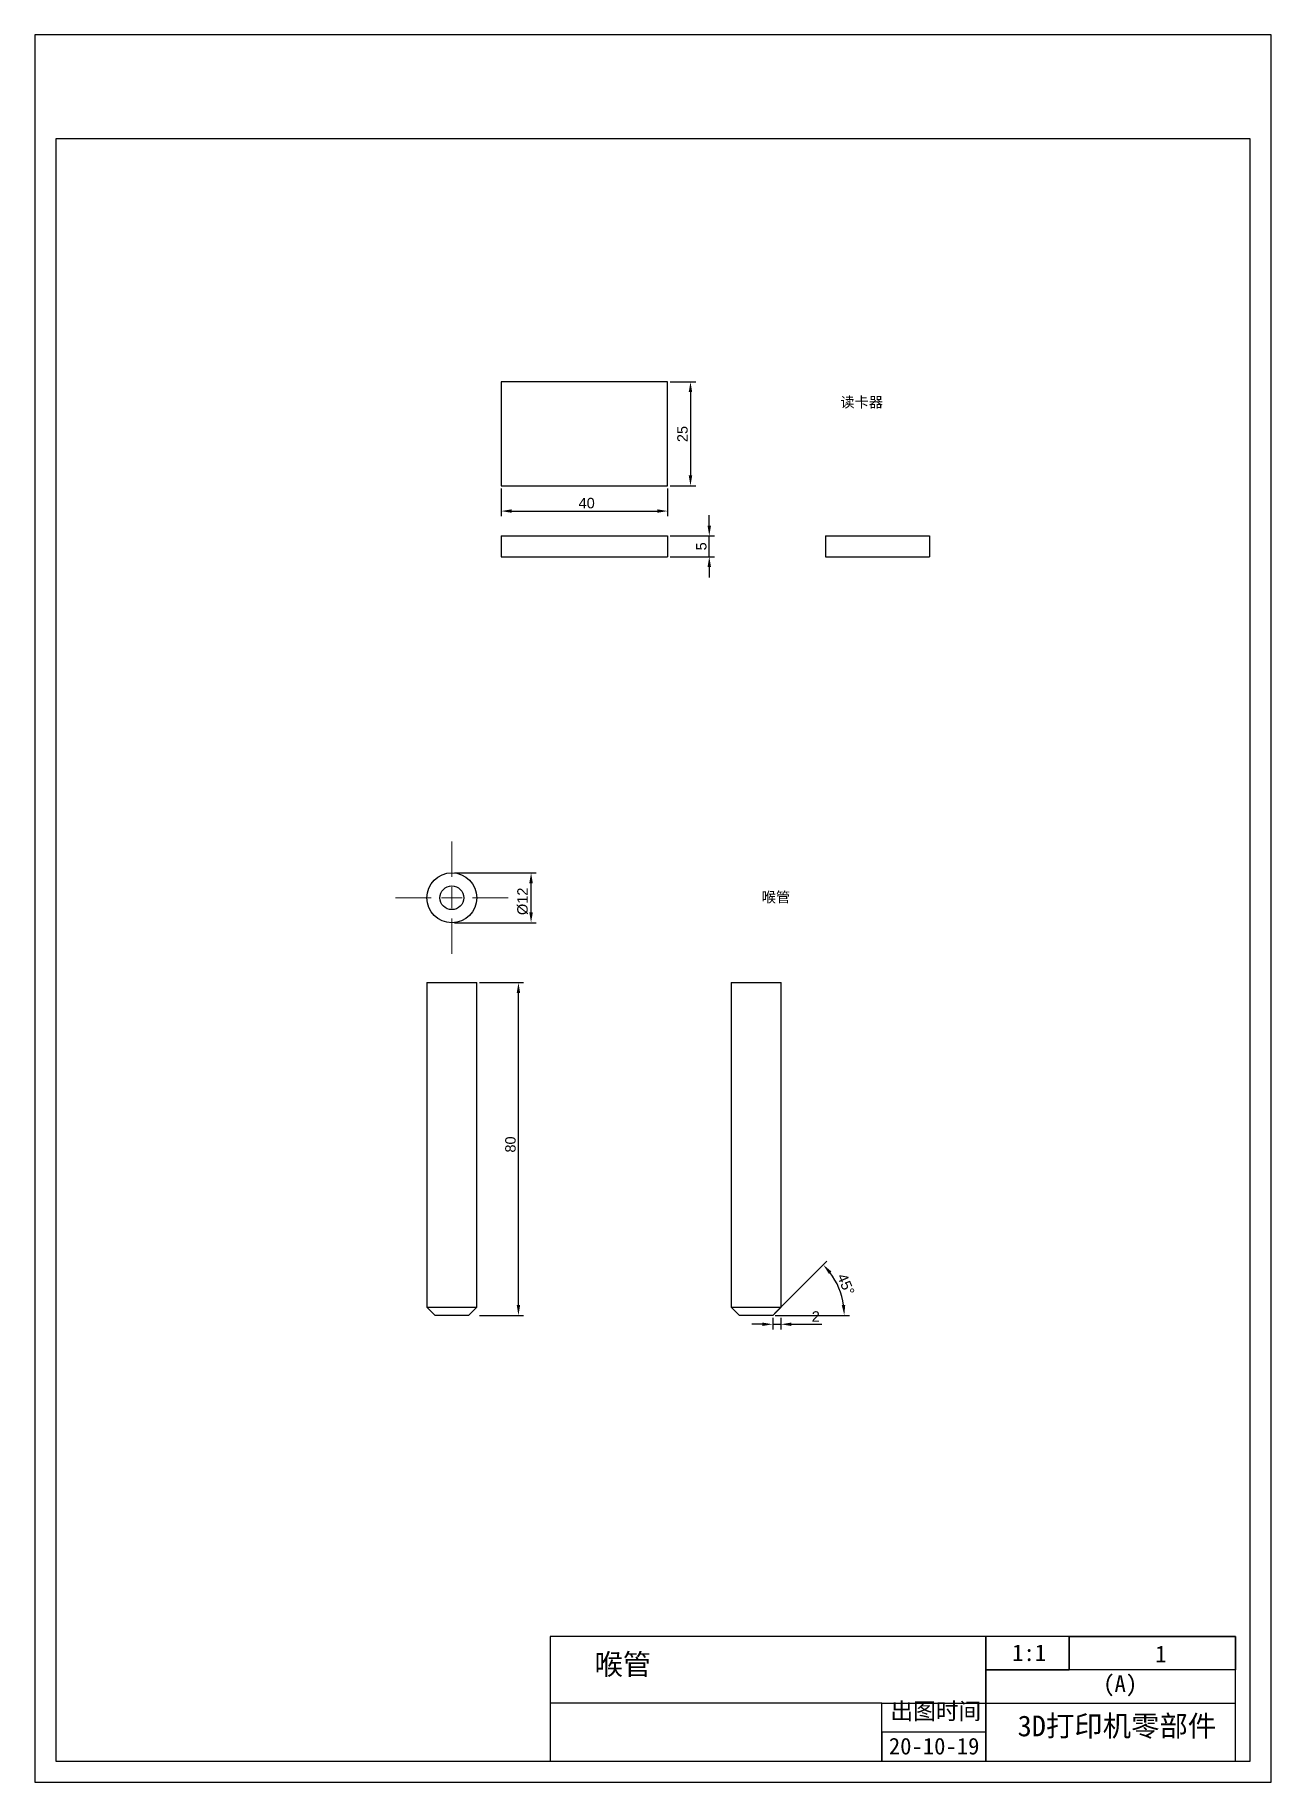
# Model space of a CAD drawing. Header units: millimetres. Extents: x -9 to 2385, y -1365 to 512.
# Drawn here: x 1128.8 to 1425.8, y -878.3 to -458.3 of the extents above; entities that cross this region are included whole.
import ezdxf

# ---------------------------------------------------------------- set-up
doc = ezdxf.new("R2010")
doc.units = ezdxf.units.MM
doc.styles.get("Standard").update_dxf_attribs({"font": 'arial.ttf'})
doc.dimstyles.new('ISO-25', dxfattribs={"dimtxt": 2.5, "dimasz": 2.5, "dimexe": 1.25, "dimexo": 0.625, "dimtad": 1, "dimtxsty": 'Standard', "dimcen": 2.5, "dimclrd": 1, "dimclre": 1, "dimclrt": 1, "dimadec": 0, "dimazin": 0, "dimtfac": 1, "dimtmove": 0, "dimatfit": 3, "dimfxl": 1, "dimtfillclr": 1, "dimarcsym": 0})

msp = doc.modelspace()

# ---------------------------------------------------------------- texts
at = {"char_height": 2.5, "attachment_point": 1}
for s, insert in [('{\\fSimSun|b0|i0|c134|p2;读卡器}', (1322.2829, -545.3381)), ('{\\fSimSun|b0|i0|c134|p2;喉管}', (1303.3858, -664.3264))]:
    msp.add_mtext_dynamic_manual_height_columns(s, width=39.865692, gutter_width=12.5, heights=[0], dxfattribs=dict(at, insert=insert))
at = {"attachment_point": 1}
for s, insert, char_height in [('{\\fSimSun|b0|i0|c134|p2;喉管}', (1263.1842, -847.4978, 620.1756), 5), ('{\\fSimSun|b0|i0|c134|p2;1}', (1397.9309, -845.5118, 420), 4), ('{\\fSimSun|b0|i0|c134|p2;(A)}', (1385.432, -852.643, 420), 4), ('{\\fSimSun|b0|i0|c134|p2;出图时间}', (1334.2945, -859.2523, 1260), 4), ('{\\fSimSun|b0|i0|c0|p2;3D\\fSimSun|b0|i0|c134|p2;打印机零部件}', (1364.8654, -862.3109), 5), ('{\\fSimSun|b0|i0|c134|p2;20-10-19}', (1333.9216, -867.6726), 4)]:
    msp.add_mtext(s, dxfattribs=dict(at, insert=insert, char_height=char_height))
at = {"insert": (1363.5498, -845.2112, 420), "char_height": 4, "width": 9.189944, "attachment_point": 1}
msp.add_mtext('{\\fSimSun|b0|i0|c134|p2;1:1}', dxfattribs=at)

# ---------------------------------------------------------------- blocks, each defined once
blk = doc.blocks.new('*D384')
at = {"color": 1, "linetype": 'Continuous', "lineweight": -2, "transparency": 16777216}
for p, q in [((1290.78, -576.25), (1290.78, -573.75)), ((1281.4, -578.75), (1292.03, -578.75)), ((1290.78, -583.75), (1290.78, -578.75)), ((1281.4, -583.75), (1292.03, -583.75)), ((1290.78, -586.25), (1290.78, -588.75))]:
    blk.add_line(p, q, dxfattribs=at)
at = {"color": 1, "linetype": 'Continuous', "transparency": 16777216}
for points in [[(1290.36, -576.25), (1291.2, -576.25), (1290.78, -578.75)], [(1290.36, -586.25), (1291.2, -586.25), (1290.78, -583.75)]]:
    blk.add_solid(points, dxfattribs=at)
at = {"layer": 'Defpoints', "color": 0, "linetype": 'Continuous', "transparency": 16777216}
for p in [(1280.78, -578.75), (1290.78, -578.75), (1280.78, -583.75)]:
    blk.add_point(p, dxfattribs=at)
at = {"color": 1, "linetype": 'Continuous', "lineweight": 18, "transparency": 16777216, "insert": (1287.61, -581.25), "char_height": 2.5, "attachment_point": 2, "rotation": 90}
blk.add_mtext('5', dxfattribs=at)
blk = doc.blocks.new('*D385')
at = {"color": 1, "linetype": 'Continuous', "lineweight": -2, "transparency": 16777216}
for p, q in [((1240.78, -567.31), (1240.78, -574.02)), ((1280.78, -567.31), (1280.78, -574.02)), ((1243.28, -572.77), (1278.28, -572.77))]:
    blk.add_line(p, q, dxfattribs=at)
at = {"color": 1, "linetype": 'Continuous', "transparency": 16777216}
for points in [[(1243.28, -572.35), (1243.28, -573.18), (1240.78, -572.77)], [(1278.28, -572.35), (1278.28, -573.18), (1280.78, -572.77)]]:
    blk.add_solid(points, dxfattribs=at)
at = {"layer": 'Defpoints', "color": 0, "linetype": 'Continuous', "transparency": 16777216}
for p in [(1240.78, -566.68), (1280.78, -566.68), (1280.78, -572.77)]:
    blk.add_point(p, dxfattribs=at)
at = {"color": 1, "linetype": 'Continuous', "lineweight": 18, "transparency": 16777216, "insert": (1261.32, -569.59), "char_height": 2.5, "attachment_point": 2}
blk.add_mtext('40', dxfattribs=at)
blk = doc.blocks.new('*D386')
at = {"color": 1, "linetype": 'Continuous', "lineweight": -2, "transparency": 16777216}
for p, q in [((1281.4, -541.68), (1287.51, -541.68)), ((1286.26, -544.18), (1286.26, -564.18)), ((1281.4, -566.68), (1287.51, -566.68))]:
    blk.add_line(p, q, dxfattribs=at)
at = {"color": 1, "linetype": 'Continuous', "transparency": 16777216}
for points in [[(1285.84, -544.18), (1286.68, -544.18), (1286.26, -541.68)], [(1285.84, -564.18), (1286.68, -564.18), (1286.26, -566.68)]]:
    blk.add_solid(points, dxfattribs=at)
at = {"layer": 'Defpoints', "color": 0, "linetype": 'Continuous', "transparency": 16777216}
for p in [(1280.78, -541.68), (1280.78, -566.68), (1286.26, -566.68)]:
    blk.add_point(p, dxfattribs=at)
at = {"color": 1, "linetype": 'Continuous', "lineweight": 18, "transparency": 16777216, "insert": (1283.08, -554.25), "char_height": 2.5, "attachment_point": 2, "rotation": 90}
blk.add_mtext('25', dxfattribs=at)
blk = doc.blocks.new('*D388')
at = {"color": 1, "linetype": 'Continuous', "lineweight": -2, "transparency": 16777216}
for p, q in [((1235.55, -686.13), (1246.17, -686.13)), ((1244.92, -763.63), (1244.92, -688.63)), ((1235.55, -766.13), (1246.17, -766.13))]:
    blk.add_line(p, q, dxfattribs=at)
at = {"color": 1, "linetype": 'Continuous', "transparency": 16777216}
for points in [[(1244.51, -688.63), (1245.34, -688.63), (1244.92, -686.13)], [(1244.51, -763.63), (1245.34, -763.63), (1244.92, -766.13)]]:
    blk.add_solid(points, dxfattribs=at)
at = {"layer": 'Defpoints', "color": 0, "linetype": 'Continuous', "transparency": 16777216}
for p in [(1234.92, -686.13), (1244.92, -686.13), (1234.92, -766.13)]:
    blk.add_point(p, dxfattribs=at)
at = {"color": 1, "linetype": 'Continuous', "lineweight": 18, "transparency": 16777216, "insert": (1241.75, -725.04), "char_height": 2.5, "attachment_point": 2, "rotation": 90}
blk.add_mtext('80', dxfattribs=at)
blk = doc.blocks.new('*D389')
at = {"color": 1, "linetype": 'Continuous', "lineweight": -2, "transparency": 16777216}
for p, q in [((1229.55, -659.72), (1249.21, -659.72)), ((1247.96, -669.22), (1247.96, -662.22)), ((1229.55, -671.72), (1249.21, -671.72))]:
    blk.add_line(p, q, dxfattribs=at)
at = {"color": 1, "linetype": 'Continuous', "transparency": 16777216}
for points in [[(1247.54, -662.22), (1248.38, -662.22), (1247.96, -659.72)], [(1247.54, -669.22), (1248.38, -669.22), (1247.96, -671.72)]]:
    blk.add_solid(points, dxfattribs=at)
at = {"layer": 'Defpoints', "color": 0, "linetype": 'Continuous', "transparency": 16777216}
for p in [(1228.92, -659.72), (1247.96, -659.72), (1228.92, -671.72)]:
    blk.add_point(p, dxfattribs=at)
at = {"color": 1, "linetype": 'Continuous', "lineweight": 18, "transparency": 16777216, "insert": (1244.64, -666.58), "char_height": 2.5, "attachment_point": 2, "rotation": 90}
blk.add_mtext('%%c12', dxfattribs=at)
blk = doc.blocks.new('SW_CENTERMARKSYMBOL_0')
at = {"color": 0, "linetype": 'Continuous', "lineweight": 0}
for p, q in [((0, 5), (0, 13.5)), ((-5, 0), (-13.5, 0)), ((0, 0), (-2.5, 0)), ((0, 0), (0, 2.5)), ((0, 0), (0, -2.5)), ((0, 0), (2.5, 0)), ((5, 0), (13.5, 0)), ((0, -5), (0, -13.5))]:
    blk.add_line(p, q, dxfattribs=at)
blk = doc.blocks.new('*D390')
at = {"color": 1, "linetype": 'Continuous', "lineweight": -2, "transparency": 16777216}
for p, q in [((1303.51, -768.26), (1301.01, -768.26)), ((1306.01, -766.75), (1306.01, -769.51)), ((1306.01, -768.26), (1308.01, -768.26)), ((1308.01, -766.75), (1308.01, -769.51)), ((1310.51, -768.26), (1317.82, -768.26))]:
    blk.add_line(p, q, dxfattribs=at)
at = {"color": 1, "linetype": 'Continuous', "transparency": 16777216}
for points in [[(1303.51, -767.85), (1303.51, -768.68), (1306.01, -768.26)], [(1310.51, -767.85), (1310.51, -768.68), (1308.01, -768.26)]]:
    blk.add_solid(points, dxfattribs=at)
at = {"layer": 'Defpoints', "color": 0, "linetype": 'Continuous', "transparency": 16777216}
for p in [(1306.01, -766.13), (1308.01, -766.13), (1308.01, -768.26)]:
    blk.add_point(p, dxfattribs=at)
at = {"color": 1, "linetype": 'Continuous', "lineweight": 18, "transparency": 16777216, "insert": (1316.37, -765.13), "char_height": 2.5, "attachment_point": 2}
blk.add_mtext('2', dxfattribs=at)
blk = doc.blocks.new('*D387')
at = {"color": 1, "linetype": 'Continuous', "lineweight": -2, "transparency": 16777216}
for p, q in [((1306.45, -765.69), (1319.06, -753.08)), ((1306.64, -766.13), (1324.47, -766.13))]:
    blk.add_line(p, q, dxfattribs=at)
blk.add_arc((1306.01, -766.13), 17.21, 8.3328, 36.6672, dxfattribs=at)
at = {"color": 1, "linetype": 'Continuous', "transparency": 16777216}
for points in [[(1319.5, -756.13), (1320.13, -755.58), (1318.18, -753.96)], [(1323.45, -763.6), (1322.62, -763.66), (1323.22, -766.13)]]:
    blk.add_solid(points, dxfattribs=at)
at = {"layer": 'Defpoints', "color": 0, "linetype": 'Continuous', "transparency": 16777216}
for p in [(1322.63, -761.67), (1286.01, -766.13), (1306.01, -766.13), (1306.01, -766.13), (1291.87, -780.27)]:
    blk.add_point(p, dxfattribs=at)
at = {"color": 1, "linetype": 'Continuous', "lineweight": 18, "transparency": 16777216, "insert": (1323.71, -755.74), "char_height": 2.5, "attachment_point": 1, "rotation": 293.4155}
blk.add_mtext('45°', dxfattribs=at)

# ---------------------------------------------------------------- dimensions: what is measured, and where the dimension line sits
at = {"color": 7, "linetype": 'Continuous', "lineweight": 18}
for base, p1, p2, picture, middle in [((1286.2611, -566.6831), (1280.7792, -541.6831), (1280.7792, -566.6831), '*D386', (1286.2611, -554.2479)), ((1290.7792, -578.7524), (1280.7792, -583.7524), (1280.7792, -578.7524), '*D384', (1290.7792, -581.2524)), ((1244.9239, -686.1277), (1234.9239, -766.1277), (1234.9239, -686.1277), '*D388', (1244.9239, -725.0424))]:
    dim = msp.add_linear_dim(base=base, p1=p1, p2=p2, angle=90, dimstyle='ISO-25', dxfattribs=at)
    dim.commit()
    dim.dimension.update_dxf_attribs({"geometry": picture, "text_midpoint": middle, "dimtype": 160})
for base, p1, p2, picture, middle in [((1280.7792, -572.7674), (1240.7792, -566.6831), (1280.7792, -566.6831), '*D385', (1261.3213, -572.7674)), ((1308.0127, -768.2634), (1306.0127, -766.1277), (1308.0127, -766.1277), '*D390', (1316.3667, -768.2634))]:
    dim = msp.add_linear_dim(base=base, p1=p1, p2=p2, dimstyle='ISO-25', dxfattribs=at)
    dim.commit()
    dim.dimension.update_dxf_attribs({"geometry": picture, "text_midpoint": middle, "dimtype": 160})
dim = msp.add_linear_dim(base=(1247.96, -659.7194), p1=(1228.9239, -671.7194), p2=(1228.9239, -659.7194), angle=90, text='%%c<>', dimstyle='ISO-25', dxfattribs=at)
dim.commit()
dim.dimension.update_dxf_attribs({"geometry": '*D389', "text_midpoint": (1247.96, -666.58), "dimtype": 160})
dim = msp.add_angular_dim_2l(base=(1322.6314, -761.6747), line1=((1291.8705, -780.2699), (1306.0127, -766.1277)), line2=((1286.0127, -766.1277), (1306.0127, -766.1277)), dimstyle='ISO-25', dxfattribs=at)
dim.commit()
dim.dimension.update_dxf_attribs({"geometry": '*D387', "text_midpoint": (1321.8008, -759.2905), "dimtype": 162})

# ---------------------------------------------------------------- linework, layer by layer
at = {"color": 7, "linetype": 'Continuous', "lineweight": 25}
for p, q in [((1240.7792, -541.6831), (1240.7792, -566.6831)), ((1280.7792, -541.6831), (1240.7792, -541.6831)), ((1280.7792, -566.6831), (1280.7792, -541.6831)), ((1240.7792, -566.6831), (1280.7792, -566.6831)), ((1240.7792, -578.7524), (1240.7792, -583.7524)), ((1240.7792, -578.7524), (1280.7792, -578.7524)), ((1280.7792, -578.7524), (1280.7792, -583.7524)), ((1318.6871, -578.7524), (1318.6871, -583.7524)), ((1318.6871, -578.7524), (1343.6871, -578.7524)), ((1343.6871, -578.7524), (1343.6871, -583.7524)), ((1240.7792, -583.7524), (1280.7792, -583.7524)), ((1318.6871, -583.7524), (1343.6871, -583.7524)), ((1222.9239, -686.1277), (1222.9239, -764.1277)), ((1222.9239, -686.1277), (1228.9239, -686.1277)), ((1228.9239, -686.1277), (1234.9239, -686.1277)), ((1234.9239, -764.1277), (1234.9239, -686.1277)), ((1296.0127, -686.1277), (1296.0127, -764.1277)), ((1296.0127, -686.1277), (1308.0127, -686.1277)), ((1308.0127, -764.1277), (1308.0127, -686.1277)), ((1222.9239, -764.1277), (1224.9239, -766.1277)), ((1222.9239, -764.1277), (1228.9239, -764.1277)), ((1228.9239, -764.1277), (1234.9239, -764.1277)), ((1232.9239, -766.1277), (1234.9239, -764.1277)), ((1296.0127, -764.1277), (1298.0127, -766.1277)), ((1296.0127, -764.1277), (1308.0127, -764.1277)), ((1306.0127, -766.1277), (1308.0127, -764.1277)), ((1228.9239, -766.1277), (1224.9239, -766.1277)), ((1232.9239, -766.1277), (1228.9239, -766.1277)), ((1306.0127, -766.1277), (1298.0127, -766.1277))]:
    msp.add_line(p, q, dxfattribs=at)
for p, q in [((1252.5251, -843.3078, 420), (1252.5251, -873.3078, 420)), ((1277.2568, -843.3078, 420), (1252.5251, -843.3078, 420)), ((1377.2568, -843.3078, 420), (1277.2568, -843.3078, 420)), ((1357.2568, -873.3078, 420), (1357.2568, -843.3078, 420)), ((1357.2568, -843.3078, 420), (1357.2568, -851.3078, 420)), ((1377.2568, -851.3078, 420), (1377.2568, -843.3078, 420)), ((1377.2568, -851.3078, 420), (1377.2568, -843.3078, 420)), ((1377.2568, -843.3078, 420), (1417.2568, -843.3078, 420)), ((1417.2568, -843.3078, 420), (1377.2568, -843.3078, 420)), ((1377.2568, -843.3078, 420), (1377.2568, -851.3078, 420)), ((1417.2568, -873.3078, 420), (1417.2568, -843.3078, 420)), ((1417.2568, -843.3078, 420), (1417.2568, -851.3078, 420)), ((1357.2568, -851.3078, 420), (1377.2568, -851.3078, 420)), ((1377.2568, -851.3078, 420), (1357.2568, -851.3078, 420)), ((1357.2568, -851.3078, 420), (1357.2568, -873.3078, 420)), ((1417.2568, -851.3078, 420), (1377.2568, -851.3078, 420)), ((1332.2568, -859.3078, 420), (1252.5251, -859.3078, 420)), ((1332.2568, -873.3078, 420), (1332.2568, -859.3078, 420)), ((1332.2568, -859.3078, 420), (1357.2568, -859.3078, 420)), ((1357.2568, -873.3078, 420), (1357.2568, -859.3078, 420)), ((1357.2568, -859.3078, 420), (1417.2568, -859.3078, 420)), ((1357.2568, -866.3078, 420), (1332.2568, -866.3078, 420)), ((1332.2568, -866.3078, 420), (1332.2568, -873.3078, 420)), ((1277.2568, -873.3078, 420), (1292.2568, -873.3078, 420)), ((1292.2568, -873.3078, 420), (1332.2568, -873.3078, 420)), ((1332.2568, -873.3078, 420), (1357.2568, -873.3078, 420))]:
    msp.add_line(p, q)
for points in [[(1128.7568, -458.3078), (1128.7568, -878.3078), (1425.7568, -878.3078), (1425.7568, -458.3078)], [(1133.7568, -483.3078), (1133.7568, -873.3078), (1420.7568, -873.3078), (1420.7568, -483.3078)]]:
    msp.add_lwpolyline(points, close=True)
for radius in [6, 2.8553]:
    msp.add_circle((1228.9239, -665.7194), radius, dxfattribs=at)

# ---------------------------------------------------------------- block references
at = {"color": 7, "linetype": 'Continuous', "lineweight": 0}
msp.add_blockref('SW_CENTERMARKSYMBOL_0', (1228.9239, -665.7194), dxfattribs=at)

msp.set_redraw_order([(e.dxf.handle, doc.entitydb.next_handle()) for e in msp.query("TEXT MTEXT ATTDEF DIMENSION ARC_DIMENSION")])  # texts and dimensions are drawn at this point

doc.saveas('drawing.dxf')
